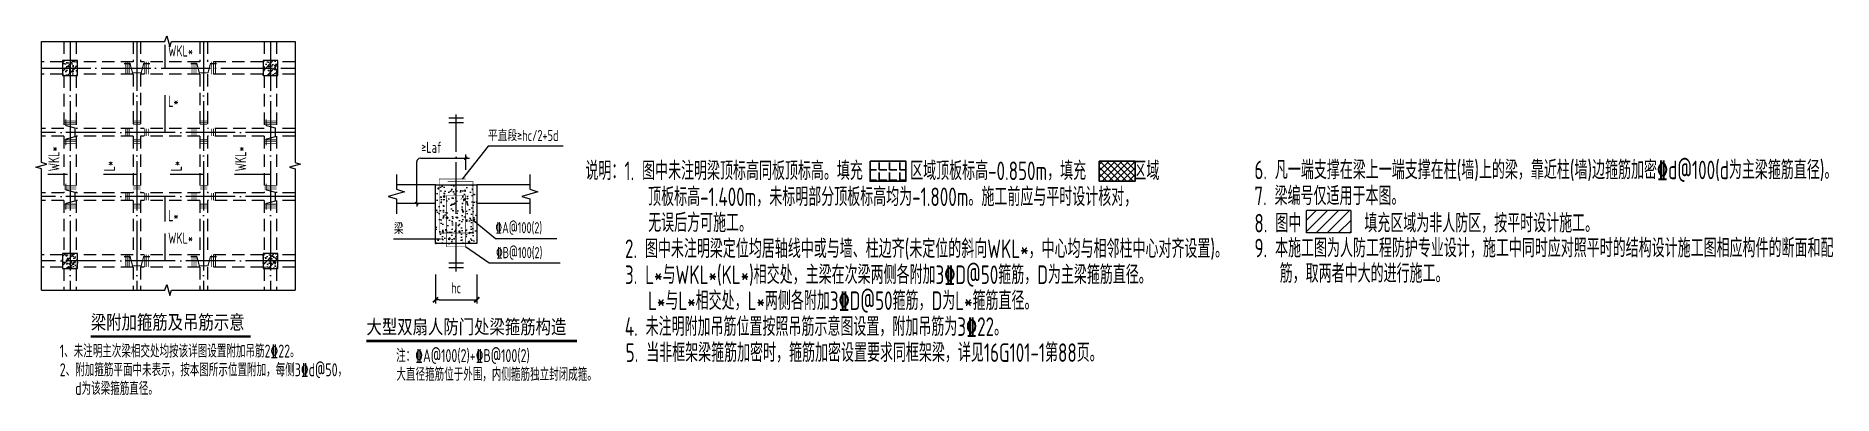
# Model space of a CAD drawing. Extents: x -502255 to 1362592, y -400300 to 332622.
# Drawn here: x 923938 to 996592, y -343642 to -329126 of the extents above; entities that cross this region are included whole.
import ezdxf
from ezdxf.enums import TextEntityAlignment as Align

# ---------------------------------------------------------------- set-up
doc = ezdxf.new("R2010")
doc.units = 0
doc.header["$LTSCALE"] = 1000
doc.header["$MEASUREMENT"] = 0
doc.linetypes.add('DASHED', pattern=[0.75, 0.5, -0.25])
doc.linetypes.add('DOTE', pattern=[2.42, 2, -0.2, 0.02, -0.2])
for name, color, linetype in [('BASE_DIM', 3, 'Continuous'), ('BEAM', 4, 'DASHED'), ('BEAM_TEXT_HOR', 7, 'Continuous'), ('COLU', 2, 'Continuous'), ('DETL_HATCH', 253, 'Continuous'), ('DIM', 3, 'Continuous'), ('DIM_SYMB', 3, 'Continuous'), ('DOTE', 26, 'DOTE'), ('HATCH', 253, 'Continuous'), ('PUB_TEXT', 7, 'Continuous'), ('TEXT', 53, 'Continuous'), ('THIN', 7, 'Continuous'), ('X-梁原位标注', 63, 'Continuous'), ('X-梁集中标注', 2, 'Continuous'), ('次梁吊筋', 1, 'Continuous'), ('次梁箍筋_隐藏', 1, 'Continuous')]:
    doc.layers.add(name, color=color, linetype=linetype)
doc.layers.add('梁附加箍筋', color=1, linetype='Continuous', lineweight=35)
doc.styles.add('TSSD_Dimension', font='tssdeng.shx', dxfattribs={"width": 0.7, "bigfont": 'Tssdchn.shx'})
doc.styles.add('TSSD_Rein', font='tssdeng2.shx', dxfattribs={"width": 0.7, "bigfont": 'hztxt.shx'})
doc.styles.add('TYDG_01', font='', dxfattribs={"width": 0.8})
doc.styles.get('TYDG_01').set_extended_font_data('SimSun')
doc.dimstyles.new('TSSD_100_100$0', dxfattribs={"dimtxt": 300, "dimasz": 100, "dimexe": 100, "dimexo": 250, "dimgap": 100, "dimtad": 1, "dimdec": 0, "dimzin": 0, "dimdsep": 46, "dimtxsty": 'TSSD_Dimension', "dimblk": '_tsdbk', "dimcen": 0, "dimdle": 100, "dimclrt": 7, "dimadec": 0, "dimazin": 0, "dimtfac": 1, "dimtdec": 0, "dimtix": 1, "dimtmove": 2, "dimatfit": 3, "dimldrblk": '_tsdbk', "dimfxl": 1, "dimtolj": 1, "dimtzin": 0, "dimarcsym": 0})
pattern_1 = [(50.411975, (-3269117.17, -1392094.98), (358.846423, -28.796615), [37.5, -412.5]), (355.411975, (-3269117.17, -1392094.98), (-72.0781, 375.587516), [30, -330]), (100.863375, (-3269087.26, -1392097.38), (286.76859, 346.790675), [31.870095, -350.571056]), (46.596175, (-3269117.9, -1391995), (534.20179, -78.9205), [56.25, -618.75]), (97.047575, (-3269073.37, -1392001.56), (463.817195, 490.406576), [47.805144, -525.8565]), (351.596175, (-3269117.9, -1391995), (463.81681, 490.40694), [45, -495]), (21.411975, (-3269067.7, -1392019.62), (299.893277, -199.158285), [37.5, -412.5]), (326.411975, (-3269067.7, -1392019.62), (119.047515, 363.4404), [30, -330]), (71.863375, (-3269042.72, -1392036.2), (418.940916, 164.281787), [31.870095, -350.571056]), (37.9119747, (-3269117.17, -1392094.98), (4.882975, 166.4863405), [0, -326, 0, -335, 0, -331.25]), (7.9119747, (-3269117.17, -1392094.98), (130.1134084, 198.1465265), [0, -191, 0, -318.5, 0, -126.25]), (327.9119747, (-3269228.67, -1392095.78), (266.985406, -9.357985), [0, -125, 0, -390, 0, -517.5]), (317.911975, (-3269278.66, -1392096.14), (291.225657, 52.147826), [0, -162.5, 0, -259, 0, -367.5]), (45.411975, (-3269117.17, -1392094.98), (-178.043195, 175.501056), [])]

msp = doc.modelspace()

# ---------------------------------------------------------------- texts
at = {"layer": 'BEAM_TEXT_HOR', "style": 'TSSD_Rein', "width": 0.7}
for s, p in [('WKL*', (929282.5, -329958.2)), ('L*', (929282.5, -331992.5)), ('L*', (929282.5, -336614.3)), ('WKL*', (929282.5, -337520.4))]:
    msp.add_text(s, height=450, dxfattribs=at).set_placement(p)
for s, p in [('WKL*', (924888.3, -334597.9)), ('L*', (927138.3, -334597.9)), ('L*', (929838.3, -334597.9)), ('WKL*', (932438.3, -334597.9))]:
    msp.add_text(s, height=450, rotation=90, dxfattribs=at).set_placement(p)
at = {"layer": 'DIM', "color": 7, "style": 'TSSD_Dimension', "width": 0.7}
msp.add_text('≥Laf', height=450, dxfattribs=at).set_placement((939515.6, -333853, 452.5))
at = {"layer": 'PUB_TEXT', "style": 'TYDG_01', "width": 0.8}
for s, p in [('梁附加箍筋及吊筋示意', (926156.5, -340982)), ('大型双扇人防门处梁箍筋构造', (937299.5, -341166.5))]:
    msp.add_text(s, height=569.62, dxfattribs=at).set_placement(p)
at = {"layer": 'TEXT', "color": 1, "style": 'TSSD_Rein', "width": 0.7}
for s, p in [('说明：1. 图中未注明梁顶标高同板顶标高。填充      区域顶板标高-0.850m，填充      区域', (946152.8, -334952.6)), ('4. 未注明附加吊筋位置按照吊筋示意图设置，附加吊筋为3\x8422。', (947743.9, -341252.6))]:
    msp.add_text(s, height=750, dxfattribs=at).set_placement(p)
at = {"layer": 'TEXT', "style": 'TSSD_Rein', "width": 0.7}
for s, p in [('6. 凡一端支撑在梁上一端支撑在柱(墙)上的梁，靠近柱(墙)边箍筋加密\x84d@100(d为主梁箍筋直径)。', (973196.9, -334916.6)), ('顶板标高-1.400m，未标明部分顶板标高均为-1.800m。施工前应与平时设计核对，', (948688.6, -336002.6)), ('7. 梁编号仅适用于本图。', (973196.9, -335966.6)), ('无误后方可施工。', (948688.6, -337052.6)), ('8. 图中        填充区域为非人防区，按平时设计施工。', (973198.4, -337068.7)), ('2. 图中未注明梁定位均居轴线中或与墙、柱边齐(未定位的斜向WKL*，中心均与相邻柱中心对齐设置)。', (947750.9, -338102.6)), ('9. 本施工图为人防工程防护专业设计，施工中同时应对照平时的结构设计施工图相应构件的断面和配', (973198.4, -338074.1)), ('3. L*与WKL*(KL*)相交处，主梁在次梁两侧各附加3\x84D@50箍筋，D为主梁箍筋直径。', (947750.9, -339152.6)), ('筋，取两者中大的进行施工。', (974220, -339101.7)), ('L*与L*相交处，L*两侧各附加3\x84D@50箍筋，D为L*箍筋直径。', (948681.6, -340202.6)), ('5. 当非框架梁箍筋加密时，箍筋加密设置要求同框架梁，详见16G101-1第88页。', (947779.3, -342302.6))]:
    msp.add_text(s, height=750, dxfattribs=at).set_placement(p)
at = {"layer": 'TEXT', "ltscale": 99, "style": 'TSSD_Rein', "width": 0.7}
msp.add_text('梁', height=450, dxfattribs=at).set_placement((938410.7, -337270.6, 452.5), align=Align.BOTTOM_LEFT)
at = {"layer": 'TEXT', "color": 1, "lineweight": 13, "style": 'TSSD_Rein', "width": 0.7}
msp.add_text('1、未注明主次梁相交处均按该详图设置附加吊筋2\x8422。', height=525, dxfattribs=at).set_placement((924901.1, -342125.9))
at = {"layer": 'TEXT', "lineweight": 13, "style": 'TSSD_Rein', "width": 0.7}
for s, p in [('注：\x84A@100(2)+\x84B@100(2)', (938499.9, -342310.5, 452.5)), ('2、附加箍筋平面中未表示，按本图所示位置附加，每侧3\x84d@50，', (924901.1, -342882.5)), ('大直径箍筋位于外围，内侧箍筋独立封闭成箍。', (938511.5, -343067, 452.5)), ('d为该梁箍筋直径。', (925525.3, -343639))]:
    msp.add_text(s, height=525, dxfattribs=at).set_placement(p)
at = {"layer": 'X-梁集中标注', "linetype": 'Continuous', "style": 'TSSD_Rein', "width": 0.7}
for s, p in [('平直段≥hc/2+5d', (942210.8, -333509.4, 452.5)), ('\x84A@100(2)', (942515.4, -337236.4, 452.5)), ('\x84B@100(2)', (942537.6, -338244.6, 452.5))]:
    msp.add_text(s, height=450, dxfattribs=at).set_placement(p, align=Align.BOTTOM_LEFT)

# ---------------------------------------------------------------- blocks, each defined once
blk = doc.blocks.new('_ArchTick')
at = {"color": 0, "linetype": 'ByBlock', "const_width": 0.4}
blk.add_lwpolyline([(-0.5, -0.5), (0.5, 0.5)], dxfattribs=at)
blk = doc.blocks.new('_tsdbk')
blk.add_line((-1, 0), (0, 0))
at = {"const_width": 0.5}
blk.add_lwpolyline([(-0.7, -0.7), (0.7, 0.7)], dxfattribs=at)
blk = doc.blocks.new('*D1707')
at = {"layer": 'Defpoints', "color": 0}
for p in [(940091, -338392), (941760, -338392), (941760, -339794)]:
    blk.add_point(p, dxfattribs=at)
at = {"layer": 'DIM', "color": 0, "lineweight": -2}
for p, q in [((940091, -338767), (940091, -339944)), ((941760, -338767), (941760, -339944)), ((940241, -339794), (941610, -339794))]:
    blk.add_line(p, q, dxfattribs=at)
at = {"layer": 'DIM', "color": 0, "lineweight": -2, "xscale": 150, "yscale": 150, "zscale": 150, "rotation": 180}
blk.add_blockref('_tsdbk', (940091, -339794), dxfattribs=at)
at = {"layer": 'DIM', "color": 0, "lineweight": -2, "xscale": 150, "yscale": 150, "zscale": 150}
blk.add_blockref('_tsdbk', (941760, -339794), dxfattribs=at)
at = {"layer": 'DIM', "color": 7, "insert": (940925, -339306), "char_height": 450, "attachment_point": 5, "style": 'TSSD_Dimension'}
blk.add_mtext('\\A1;hc', dxfattribs=at)

# ---------------------------------------------------------------- dimensions: what is measured, and where the dimension line sits
at = {"layer": 'DIM'}
dim = msp.add_linear_dim(base=(941759.9, -339793.9, 452.5), p1=(940090.7, -338392.5, 452.5), p2=(941759.9, -338392.5, 452.5), text='hc', dimstyle='TSSD_100_100$0', override={"dimscale": 1.5, "dimlfac": 0.666667}, dxfattribs=at)
dim.commit()
dim.dimension.update_dxf_attribs({"geometry": '*D1707', "text_midpoint": (940925.3, -339306.4, 452.5), "dimtype": 160})

# ---------------------------------------------------------------- hatches: boundary and pattern name
at = {"layer": 'DETL_HATCH'}
h = msp.add_hatch(dxfattribs=at)
h.set_pattern_fill('ANSI31', color=256, scale=100)
h.set_pattern_definition([(45, (939916.42, -367021.6), (-224.5064, 224.5064), [])])
h.paths.add_polyline_path([(977091.6, -336179.2), (975300.8, -336179.2), (975300.8, -337086.6), (977091.6, -337086.6)])
at = {"layer": 'HATCH'}
h = msp.add_hatch(dxfattribs=at)
h.set_pattern_fill('ARMORED', color=254, scale=50, angle=0.411975, style=0)
h.set_pattern_definition(pattern_1)
h.paths.add_polyline_path([(925617.7, -330121.7), (925017.7, -330121.7), (925017.7, -330721.7), (925617.7, -330721.7)])
h = msp.add_hatch(dxfattribs=at)
h.set_pattern_fill('ARMORED', color=254, scale=50, angle=0.411975, style=0)
h.set_pattern_definition(pattern_1)
h.paths.add_polyline_path([(925617.7, -330121.7), (925017.7, -330121.7), (925017.7, -330721.7), (925617.7, -330721.7)])
h = msp.add_hatch(dxfattribs=at)
h.set_pattern_fill('ARMORED', color=254, scale=50, angle=0.411975, style=0)
h.set_pattern_definition(pattern_1)
h.paths.add_polyline_path([(933717.7, -330121.7), (933117.7, -330121.7), (933117.7, -330721.7), (933717.7, -330721.7)])
h = msp.add_hatch(dxfattribs=at)
h.set_pattern_fill('ARMORED', color=254, scale=50, angle=0.411975, style=0)
h.set_pattern_definition(pattern_1)
h.paths.add_polyline_path([(933717.7, -330121.7), (933117.7, -330121.7), (933117.7, -330721.7), (933717.7, -330721.7)])
h = msp.add_hatch(dxfattribs=at)
h.set_pattern_fill('混凝土', color=256, scale=75)
h.set_pattern_definition([(50, (-472333.94, 315566.6), (537.94514, -47.0641), [56.25, -618.75]), (355, (-472333.94, 315566.6), (-104.0635, 564.1441), [45, -495]), (100.4514, (-472289.1, 315562.7), (433.88204, 517.07966), [47.80514, -525.85658]), (46.1842, (-472333.94, 315716.6), (800.4308, -124.13926), [84.375, -928.125]), (96.6356, (-472267.24, 315706.25), (700.99703, 730.5884), [71.7077, -788.78475]), (351.1842, (-472333.94, 315716.6), (700.99646, 730.58895), [67.5, -742.5]), (21, (-472258.94, 315679.1), (447.68029, -301.96417), [56.25, -618.75]), (326, (-472258.94, 315679.1), (182.4865, 543.86253), [45, -495]), (71.4514, (-472221.64, 315653.93), (630.16697, 241.89787), [47.80514, -525.85658]), (37.5, (-472333.94, 315566.6), (9.119891, 249.67039), [0, -489, 0, -502.5, 0, -496.875]), (7.5, (-472333.94, 315566.6), (197.302153, 295.808784), [0, -286.5, 0, -477.75, 0, -189.375]), (327.5, (-472501.2, 315566.6), (400.366827, -16.916154), [0, -187.5, 0, -585, 0, -776.25]), (317.5, (-472576.2, 315566.6), (437.38963, 75.07874), [0, -243.75, 0, -388.5, 0, -551.25])])
h.paths.add_polyline_path([(940090.7, -335145.1), (941759.9, -335145.1), (941759.9, -337519.8), (940090.7, -337519.8)])
h = msp.add_hatch(dxfattribs=at)
h.set_pattern_fill('ARMORED', color=254, scale=50, angle=0.411975, style=0)
h.set_pattern_definition(pattern_1)
h.paths.add_polyline_path([(925617.7, -337921.7), (925017.7, -337921.7), (925017.7, -338521.7), (925617.7, -338521.7)])
h = msp.add_hatch(dxfattribs=at)
h.set_pattern_fill('ARMORED', color=254, scale=50, angle=0.411975, style=0)
h.set_pattern_definition(pattern_1)
h.paths.add_polyline_path([(925617.7, -337921.7), (925017.7, -337921.7), (925017.7, -338521.7), (925617.7, -338521.7)])
h = msp.add_hatch(dxfattribs=at)
h.set_pattern_fill('ARMORED', color=254, scale=50, angle=0.411975, style=0)
h.set_pattern_definition(pattern_1)
h.paths.add_polyline_path([(933717.7, -337921.7), (933117.7, -337921.7), (933117.7, -338521.7), (933717.7, -338521.7)])
h = msp.add_hatch(dxfattribs=at)
h.set_pattern_fill('ARMORED', color=254, scale=50, angle=0.411975, style=0)
h.set_pattern_definition(pattern_1)
h.paths.add_polyline_path([(933717.7, -337921.7), (933117.7, -337921.7), (933117.7, -338521.7), (933717.7, -338521.7)])
at = {"layer": '梁附加箍筋'}
h = msp.add_hatch(dxfattribs=at)
h.set_pattern_fill('ANGLE', color=256, scale=1500, style=0)
h.set_pattern_definition([(0, (363621.5, 0), (0, 412.5), [300, -112.5]), (90, (363621.5, 0), (-412.5, 3e-14), [300, -112.5])])
h.paths.add_polyline_path([(957657.3, -334188.3), (959106.9, -334188.3), (959106.9, -334999.2), (957657.3, -334999.2)])
h = msp.add_hatch(dxfattribs=at)
h.set_pattern_fill('ANSI37', color=256, scale=1500, style=0)
h.set_pattern_definition([(45, (363621.52, 0), (-132.58252, 132.58252), []), (135, (363621.52, 0), (-132.58252, -132.58252), [])])
h.paths.add_polyline_path([(966926.3, -334188.3), (968375.9, -334188.3), (968375.9, -334999.2), (966926.3, -334999.2)])

# ---------------------------------------------------------------- linework, layer by layer
at = {"layer": 'BASE_DIM', "const_width": 105}
for points in [[(926156.5, -341274.3), (932617, -341274.3)], [(937299.5, -341458.8), (945816.6, -341458.8)]]:
    msp.add_lwpolyline(points, dxfattribs=at)
at = {"layer": 'BEAM'}
for p, q in [((925068, -329345.9), (925068, -330122.2)), ((925568, -329345.9), (925568, -330122.2)), ((927868, -329345.9), (927868, -330172.2)), ((928168, -329345.9), (928168, -330172.2)), ((930568, -329345.9), (930568, -330172.2)), ((930868, -329345.9), (930868, -330172.2)), ((933168, -329345.9), (933168, -330122.2)), ((933668, -329345.9), (933668, -330122.2)), ((925018, -330172.2), (924157.9, -330172.2)), ((927868, -330172.2), (925618, -330172.2)), ((930568, -330172.2), (928168, -330172.2)), ((933118, -330172.2), (930868, -330172.2)), ((934411.5, -330172.2), (933718, -330172.2)), ((925018, -330672.2), (924157.9, -330672.2)), ((925068, -330722.2), (925068, -332872.2)), ((925568, -330722.2), (925568, -332872.2)), ((927868, -330672.2), (925618, -330672.2)), ((927868, -330672.2), (927868, -332872.2)), ((928168, -330672.2), (928168, -332872.2)), ((930568, -330672.2), (928168, -330672.2)), ((930568, -330672.2), (930568, -332872.2)), ((930868, -330672.2), (930868, -332872.2)), ((933118, -330672.2), (930868, -330672.2)), ((933168, -330722.2), (933168, -332872.2)), ((933668, -330722.2), (933668, -332872.2)), ((934411.5, -330672.2), (933718, -330672.2)), ((925068, -332872.2), (924157.9, -332872.2)), ((925068, -333172.2), (924157.9, -333172.2)), ((925068, -333172.2), (925068, -335472.2)), ((927868, -332872.2), (925568, -332872.2)), ((925568, -333172.2), (925568, -335472.2)), ((927868, -333172.2), (925568, -333172.2)), ((927868, -333172.2), (927868, -335472.2)), ((930568, -332872.2), (928168, -332872.2)), ((928168, -333172.2), (928168, -335472.2)), ((930568, -333172.2), (928168, -333172.2)), ((930568, -333172.2), (930568, -335472.2)), ((933168, -332872.2), (930868, -332872.2)), ((930868, -333172.2), (930868, -335472.2)), ((933168, -333172.2), (930868, -333172.2)), ((933168, -333172.2), (933168, -335472.2)), ((934411.5, -332872.2), (933668, -332872.2)), ((933668, -333172.2), (933668, -335472.2)), ((934411.5, -333172.2), (933668, -333172.2)), ((925068, -335472.2), (924157.9, -335472.2)), ((927868, -335472.2), (925568, -335472.2)), ((930568, -335472.2), (928168, -335472.2)), ((933168, -335472.2), (930868, -335472.2)), ((934411.5, -335472.2), (933668, -335472.2)), ((925068, -335772.2), (924157.9, -335772.2)), ((925068, -335772.2), (925068, -337922.2)), ((925568, -335772.2), (925568, -337922.2)), ((927868, -335772.2), (925568, -335772.2)), ((927868, -335772.2), (927868, -337972.2)), ((928168, -335772.2), (928168, -337972.2)), ((930568, -335772.2), (928168, -335772.2)), ((930568, -335772.2), (930568, -337972.2)), ((930868, -335772.2), (930868, -337972.2)), ((933168, -335772.2), (930868, -335772.2)), ((933168, -335772.2), (933168, -337922.2)), ((933668, -335772.2), (933668, -337922.2)), ((934411.5, -335772.2), (933668, -335772.2)), ((925018, -337972.2), (924157.9, -337972.2)), ((925018, -338472.2), (924157.9, -338472.2)), ((925068, -338522.2), (925068, -339396.8)), ((925568, -338522.2), (925568, -339396.8)), ((927868, -337972.2), (925618, -337972.2)), ((927868, -338472.2), (925618, -338472.2)), ((927868, -338472.2), (927868, -339396.8)), ((930568, -337972.2), (928168, -337972.2)), ((928168, -338472.2), (928168, -339396.8)), ((930568, -338472.2), (928168, -338472.2)), ((930568, -338472.2), (930568, -339396.8)), ((933118, -337972.2), (930868, -337972.2)), ((930868, -338472.2), (930868, -339396.8)), ((933118, -338472.2), (930868, -338472.2)), ((933168, -338522.2), (933168, -339396.8)), ((933668, -338522.2), (933668, -339396.8)), ((934411.5, -337972.2), (933718, -337972.2)), ((934411.5, -338472.2), (933718, -338472.2))]:
    msp.add_line(p, q, dxfattribs=at)
at = {"layer": 'BEAM_TEXT_HOR'}
for p, q in [((929160, -330422.5), (929160, -329488.7)), ((929160, -333022.2), (929160, -331524.7)), ((925218, -334720.4), (924425.3, -334720.4)), ((928018, -334720.4), (926670.5, -334720.4)), ((930718, -334720.4), (929370.5, -334720.4)), ((933417.9, -334720.4), (931970.5, -334720.4)), ((929160, -336626.6), (929160, -335622.2)), ((929160, -338222.5), (929160, -337117.7))]:
    msp.add_line(p, q, dxfattribs=at)
at = {"layer": 'COLU'}
for points in [[(925017.7, -330721.7), (925617.7, -330721.7), (925617.7, -330121.7), (925017.7, -330121.7)], [(925017.7, -330721.7), (925617.7, -330721.7), (925617.7, -330121.7), (925017.7, -330121.7)], [(933117.7, -330721.7), (933717.7, -330721.7), (933717.7, -330121.7), (933117.7, -330121.7)], [(933117.7, -330721.7), (933717.7, -330721.7), (933717.7, -330121.7), (933117.7, -330121.7)], [(925017.7, -338521.7), (925617.7, -338521.7), (925617.7, -337921.7), (925017.7, -337921.7)], [(925017.7, -338521.7), (925617.7, -338521.7), (925617.7, -337921.7), (925017.7, -337921.7)], [(933117.7, -338521.7), (933717.7, -338521.7), (933717.7, -337921.7), (933117.7, -337921.7)], [(933117.7, -338521.7), (933717.7, -338521.7), (933717.7, -337921.7), (933117.7, -337921.7)]]:
    msp.add_lwpolyline(points, close=True, dxfattribs=at)
at = {"layer": 'DIM'}
for p, q in [((939481, -334071.1, 452.5), (941464.4, -334071.1, 452.5)), ((941314.4, -334535.5, 452.5), (941314.4, -333921.1, 452.5)), ((939331, -335895.1, 452.5), (939331, -334221.1, 452.5)), ((939199.3, -335895.1, 452.5), (939181, -335895.1, 452.5)), ((939331, -335895.1, 452.5), (939331, -336015.1, 452.5))]:
    msp.add_line(p, q, dxfattribs=at)
msp.add_arc((939481, -334221.1, 452.5), 150, 90, 180, dxfattribs=at)
at = {"layer": 'DIM_SYMB'}
for p, q in [((941225.3, -332446.4, 452.5), (940625.3, -332446.4, 452.5)), ((941225.3, -332633.9, 452.5), (940625.3, -332633.9, 452.5)), ((941225.3, -338315.1, 452.5), (940625.3, -338315.1, 452.5)), ((941225.3, -338502.6, 452.5), (940625.3, -338502.6, 452.5))]:
    msp.add_line(p, q, dxfattribs=at)
at = {"layer": 'DIM_SYMB', "linetype": 'DOTE'}
msp.add_line((940925.3, -338652.6, 452.5), (940925.3, -332296.4, 452.5), dxfattribs=at)
at = {"layer": 'DOTE', "linetype": 'DOTE'}
for p, q in [((925317.9, -329345.9), (925317.9, -339396.8)), ((928018, -329345.9), (928018, -339396.8)), ((930718, -329345.9), (930718, -339396.8)), ((933417.9, -329345.9), (933417.9, -339396.8)), ((924157.9, -330422.5), (934411.5, -330422.5)), ((934411.5, -333022.2), (924157.9, -333022.2)), ((934411.5, -335622.2), (924157.9, -335622.2)), ((934411.5, -338222.5), (924157.9, -338222.5))]:
    msp.add_line(p, q, dxfattribs=at)
at = {"layer": 'TEXT'}
for p, q in [((940090.7, -335145.1, 452.5), (938512.8, -335145.1, 452.5)), ((943905, -335145.1, 452.5), (941759.9, -335145.1, 452.5)), ((940090.7, -335895.1, 452.5), (938512.8, -335895.1, 452.5)), ((943905, -335895.1, 452.5), (941759.9, -335895.1, 452.5)), ((975300.8, -337086.6), (975300.8, -336179.2)), ((977091.6, -336179.2), (975300.8, -336179.2)), ((977091.6, -336179.2), (977091.6, -337086.6)), ((977091.6, -337086.6), (975300.8, -337086.6))]:
    msp.add_line(p, q, dxfattribs=at)
at = {"layer": 'TEXT', "const_width": 22.5, "elevation": 452.5}
for points in [[(940583.8, -335013.7), (941609.9, -335013.7), (941609.9, -337088.3), (940240.7, -337088.3), (940240.7, -334910.5), (941314.4, -334910.5)], [(941234.2, -335576.6), (941114.7, -335741.3)], [(941309.9, -335683.8), (941213.6, -335816.5)]]:
    msp.add_lwpolyline(points, dxfattribs=at)
at = {"layer": 'TEXT', "elevation": 452.5}
msp.add_lwpolyline([(940090.7, -335145.1), (941759.9, -335145.1), (941759.9, -337519.8), (940090.7, -337519.8)], close=True, dxfattribs=at)
at = {"layer": 'TEXT', "const_width": 22.5, "elevation": 452.5}
msp.add_lwpolyline([(940540.7, -335576.6), (941309.9, -335576.6), (941309.9, -337651.2), (940540.7, -337651.2)], close=True, dxfattribs=at)
at = {"layer": 'THIN'}
for points in [[(924157.9, -339396.8), (924157.9, -334501.3), (923937.9, -334431.3), (924377.9, -334311.3), (924157.9, -334241.3), (924157.9, -329345.9)], [(924157.9, -329345.9), (929154.7, -329345.9), (929224.7, -329125.9), (929344.7, -329565.9), (929414.7, -329345.9), (934411.5, -329345.9)], [(934411.5, -329345.9), (934411.5, -334241.3), (934631.5, -334311.3), (934191.5, -334431.3), (934411.5, -334501.3), (934411.5, -339396.8)], [(924157.9, -339396.8), (929154.7, -339396.8), (929224.7, -339176.8), (929344.7, -339616.8), (929414.7, -339396.8), (934411.5, -339396.8)]]:
    msp.add_lwpolyline(points, dxfattribs=at)
at = {"layer": 'THIN', "elevation": 452.5}
for points in [[(938512.8, -334725.1), (938512.8, -335325.1), (938842.8, -335430.1), (938182.8, -335610.1), (938512.8, -335715.1), (938512.8, -336315.1)], [(943905, -334725.1), (943905, -335325.1), (944235, -335430.1), (943575, -335610.1), (943905, -335715.1), (943905, -336315.1)]]:
    msp.add_lwpolyline(points, dxfattribs=at)
at = {"layer": 'X-梁原位标注'}
for p, q in [((942214.4, -333582.5, 452.5), (941173.7, -334910.5, 452.5)), ((945257.9, -333582.5, 452.5), (942214.4, -333582.5, 452.5)), ((940293.9, -337336.6, 452.5), (938392.9, -337336.6, 452.5)), ((942256.2, -338310.6, 452.5), (941309.9, -337651.2, 452.5)), ((945128.4, -338310.6, 452.5), (942256.2, -338310.6, 452.5))]:
    msp.add_line(p, q, dxfattribs=at)
at = {"layer": 'X-梁集中标注', "linetype": 'Continuous'}
for p, q in [((942515.4, -337329.1, 452.5), (941609.9, -336581.6, 452.5)), ((944998.9, -337329.1, 452.5), (942515.4, -337329.1, 452.5))]:
    msp.add_line(p, q, dxfattribs=at)
at = {"layer": '梁附加箍筋'}
for points in [[(957657.3, -334188.3), (959106.9, -334188.3), (959106.9, -334999.2), (957657.3, -334999.2)], [(966926.3, -334188.3), (968375.9, -334188.3), (968375.9, -334999.2), (966926.3, -334999.2)]]:
    msp.add_lwpolyline(points, close=True, dxfattribs=at)
at = {"layer": '次梁吊筋', "const_width": 44.9}
for points in [[(927493, -330246.3), (927743, -330246.3), (927843, -330614.8), (928193, -330614.8), (928293, -330246.3), (928543, -330246.3)], [(930193, -330246.3), (930443, -330246.3), (930543, -330614.8), (930893, -330614.8), (930993, -330246.3), (931243, -330246.3)], [(925146.9, -332497.2), (925146.9, -332747.2), (925515.3, -332847.2), (925515.3, -333197.2), (925146.9, -333297.2), (925146.9, -333547.2)], [(933246.9, -332497.2), (933246.9, -332747.2), (933615.3, -332847.2), (933615.3, -333197.2), (933246.9, -333297.2), (933246.9, -333547.2)], [(925146.9, -335097.2), (925146.9, -335347.2), (925515.3, -335447.2), (925515.3, -335797.2), (925146.9, -335897.2), (925146.9, -336147.2)], [(933246.9, -335097.2), (933246.9, -335347.2), (933615.3, -335447.2), (933615.3, -335797.2), (933246.9, -335897.2), (933246.9, -336147.2)], [(927493, -338046.3), (927743, -338046.3), (927843, -338414.8), (928193, -338414.8), (928293, -338046.3), (928543, -338046.3)], [(930193, -338046.3), (930443, -338046.3), (930543, -338414.8), (930893, -338414.8), (930993, -338046.3), (931243, -338046.3)]]:
    msp.add_lwpolyline(points, dxfattribs=at)
at = {"layer": '次梁箍筋_隐藏', "const_width": 30}
for points in [[(927547.9, -330672.2), (927547.9, -330172.2)], [(927625, -330672.2), (927625, -330172.2)], [(927705.4, -330172.2), (927705.4, -330672.2)], [(928338.9, -330672.2), (928338.9, -330172.2)], [(928416, -330672.2), (928416, -330172.2)], [(928496.3, -330172.2), (928496.3, -330672.2)], [(930247.9, -330672.2), (930247.9, -330172.2)], [(930325, -330672.2), (930325, -330172.2)], [(930405.4, -330172.2), (930405.4, -330672.2)], [(931038.9, -330672.2), (931038.9, -330172.2)], [(931116, -330672.2), (931116, -330172.2)], [(931196.3, -330172.2), (931196.3, -330672.2)], [(925068, -332559.7), (925568, -332559.7)], [(925068, -332636.8), (925568, -332636.8)], [(925568, -332717.2), (925068, -332717.2)], [(927868, -332559.7), (928168, -332559.7)], [(927868, -332636.8), (928168, -332636.8)], [(928168, -332717.2), (927868, -332717.2)], [(930568, -332559.7), (930868, -332559.7)], [(930568, -332636.8), (930868, -332636.8)], [(930868, -332717.2), (930568, -332717.2)], [(933168, -332559.7), (933668, -332559.7)], [(933168, -332636.8), (933668, -332636.8)], [(933668, -332717.2), (933168, -332717.2)], [(925068, -333326), (925568, -333326)], [(925068, -333403.1), (925568, -333403.1)], [(925568, -333483.5), (925068, -333483.5)], [(927547.9, -333172.2), (927547.9, -332872.2)], [(927625, -333172.2), (927625, -332872.2)], [(927705.4, -332872.2), (927705.4, -333172.2)], [(927868, -333326), (928168, -333326)], [(927868, -333403.1), (928168, -333403.1)], [(928168, -333483.5), (927868, -333483.5)], [(928338.9, -333172.2), (928338.9, -332872.2)], [(928416, -333172.2), (928416, -332872.2)], [(928496.3, -332872.2), (928496.3, -333172.2)], [(930247.9, -333172.2), (930247.9, -332872.2)], [(930325, -333172.2), (930325, -332872.2)], [(930405.4, -332872.2), (930405.4, -333172.2)], [(930568, -333326), (930868, -333326)], [(930568, -333403.1), (930868, -333403.1)], [(930868, -333483.5), (930568, -333483.5)], [(931038.9, -333172.2), (931038.9, -332872.2)], [(931116, -333172.2), (931116, -332872.2)], [(931196.3, -332872.2), (931196.3, -333172.2)], [(933168, -333326), (933668, -333326)], [(933168, -333403.1), (933668, -333403.1)], [(933668, -333483.5), (933168, -333483.5)], [(925068, -335159.7), (925568, -335159.7)], [(925068, -335236.8), (925568, -335236.8)], [(925568, -335317.2), (925068, -335317.2)], [(927547.9, -335772.2), (927547.9, -335472.2)], [(927625, -335772.2), (927625, -335472.2)], [(927705.4, -335472.2), (927705.4, -335772.2)], [(927868, -335159.7), (928168, -335159.7)], [(927868, -335236.8), (928168, -335236.8)], [(928168, -335317.2), (927868, -335317.2)], [(928338.9, -335772.2), (928338.9, -335472.2)], [(928416, -335772.2), (928416, -335472.2)], [(928496.3, -335472.2), (928496.3, -335772.2)], [(930247.9, -335772.2), (930247.9, -335472.2)], [(930325, -335772.2), (930325, -335472.2)], [(930405.4, -335472.2), (930405.4, -335772.2)], [(930568, -335159.7), (930868, -335159.7)], [(930568, -335236.8), (930868, -335236.8)], [(930868, -335317.2), (930568, -335317.2)], [(931038.9, -335772.2), (931038.9, -335472.2)], [(931116, -335772.2), (931116, -335472.2)], [(931196.3, -335472.2), (931196.3, -335772.2)], [(933168, -335159.7), (933668, -335159.7)], [(933168, -335236.8), (933668, -335236.8)], [(933668, -335317.2), (933168, -335317.2)], [(925068, -335926), (925568, -335926)], [(925068, -336003.1), (925568, -336003.1)], [(925568, -336083.5), (925068, -336083.5)], [(927868, -335926), (928168, -335926)], [(927868, -336003.1), (928168, -336003.1)], [(928168, -336083.5), (927868, -336083.5)], [(930568, -335926), (930868, -335926)], [(930568, -336003.1), (930868, -336003.1)], [(930868, -336083.5), (930568, -336083.5)], [(933168, -335926), (933668, -335926)], [(933168, -336003.1), (933668, -336003.1)], [(933668, -336083.5), (933168, -336083.5)], [(927547.9, -338472.2), (927547.9, -337972.2)], [(927625, -338472.2), (927625, -337972.2)], [(927705.4, -337972.2), (927705.4, -338472.2)], [(928338.9, -338472.2), (928338.9, -337972.2)], [(928416, -338472.2), (928416, -337972.2)], [(928496.3, -337972.2), (928496.3, -338472.2)], [(930247.9, -338472.2), (930247.9, -337972.2)], [(930325, -338472.2), (930325, -337972.2)], [(930405.4, -337972.2), (930405.4, -338472.2)], [(931038.9, -338472.2), (931038.9, -337972.2)], [(931116, -338472.2), (931116, -337972.2)], [(931196.3, -337972.2), (931196.3, -338472.2)]]:
    msp.add_lwpolyline(points, dxfattribs=at)

# ---------------------------------------------------------------- block references
at = {"layer": 'DIM', "xscale": 120, "yscale": 120, "zscale": 120}
msp.add_blockref('_ArchTick', (941314.4, -334071.1, 452.5), dxfattribs=at)
at = {"layer": 'DIM', "xscale": 120, "yscale": 120, "zscale": 120, "rotation": 90}
msp.add_blockref('_ArchTick', (939331, -335895.1, 452.5), dxfattribs=at)

msp.set_redraw_order([(e.dxf.handle, doc.entitydb.next_handle()) for e in msp.query("TEXT MTEXT ATTDEF DIMENSION ARC_DIMENSION")])  # texts and dimensions are drawn at this point

doc.saveas('drawing.dxf')
